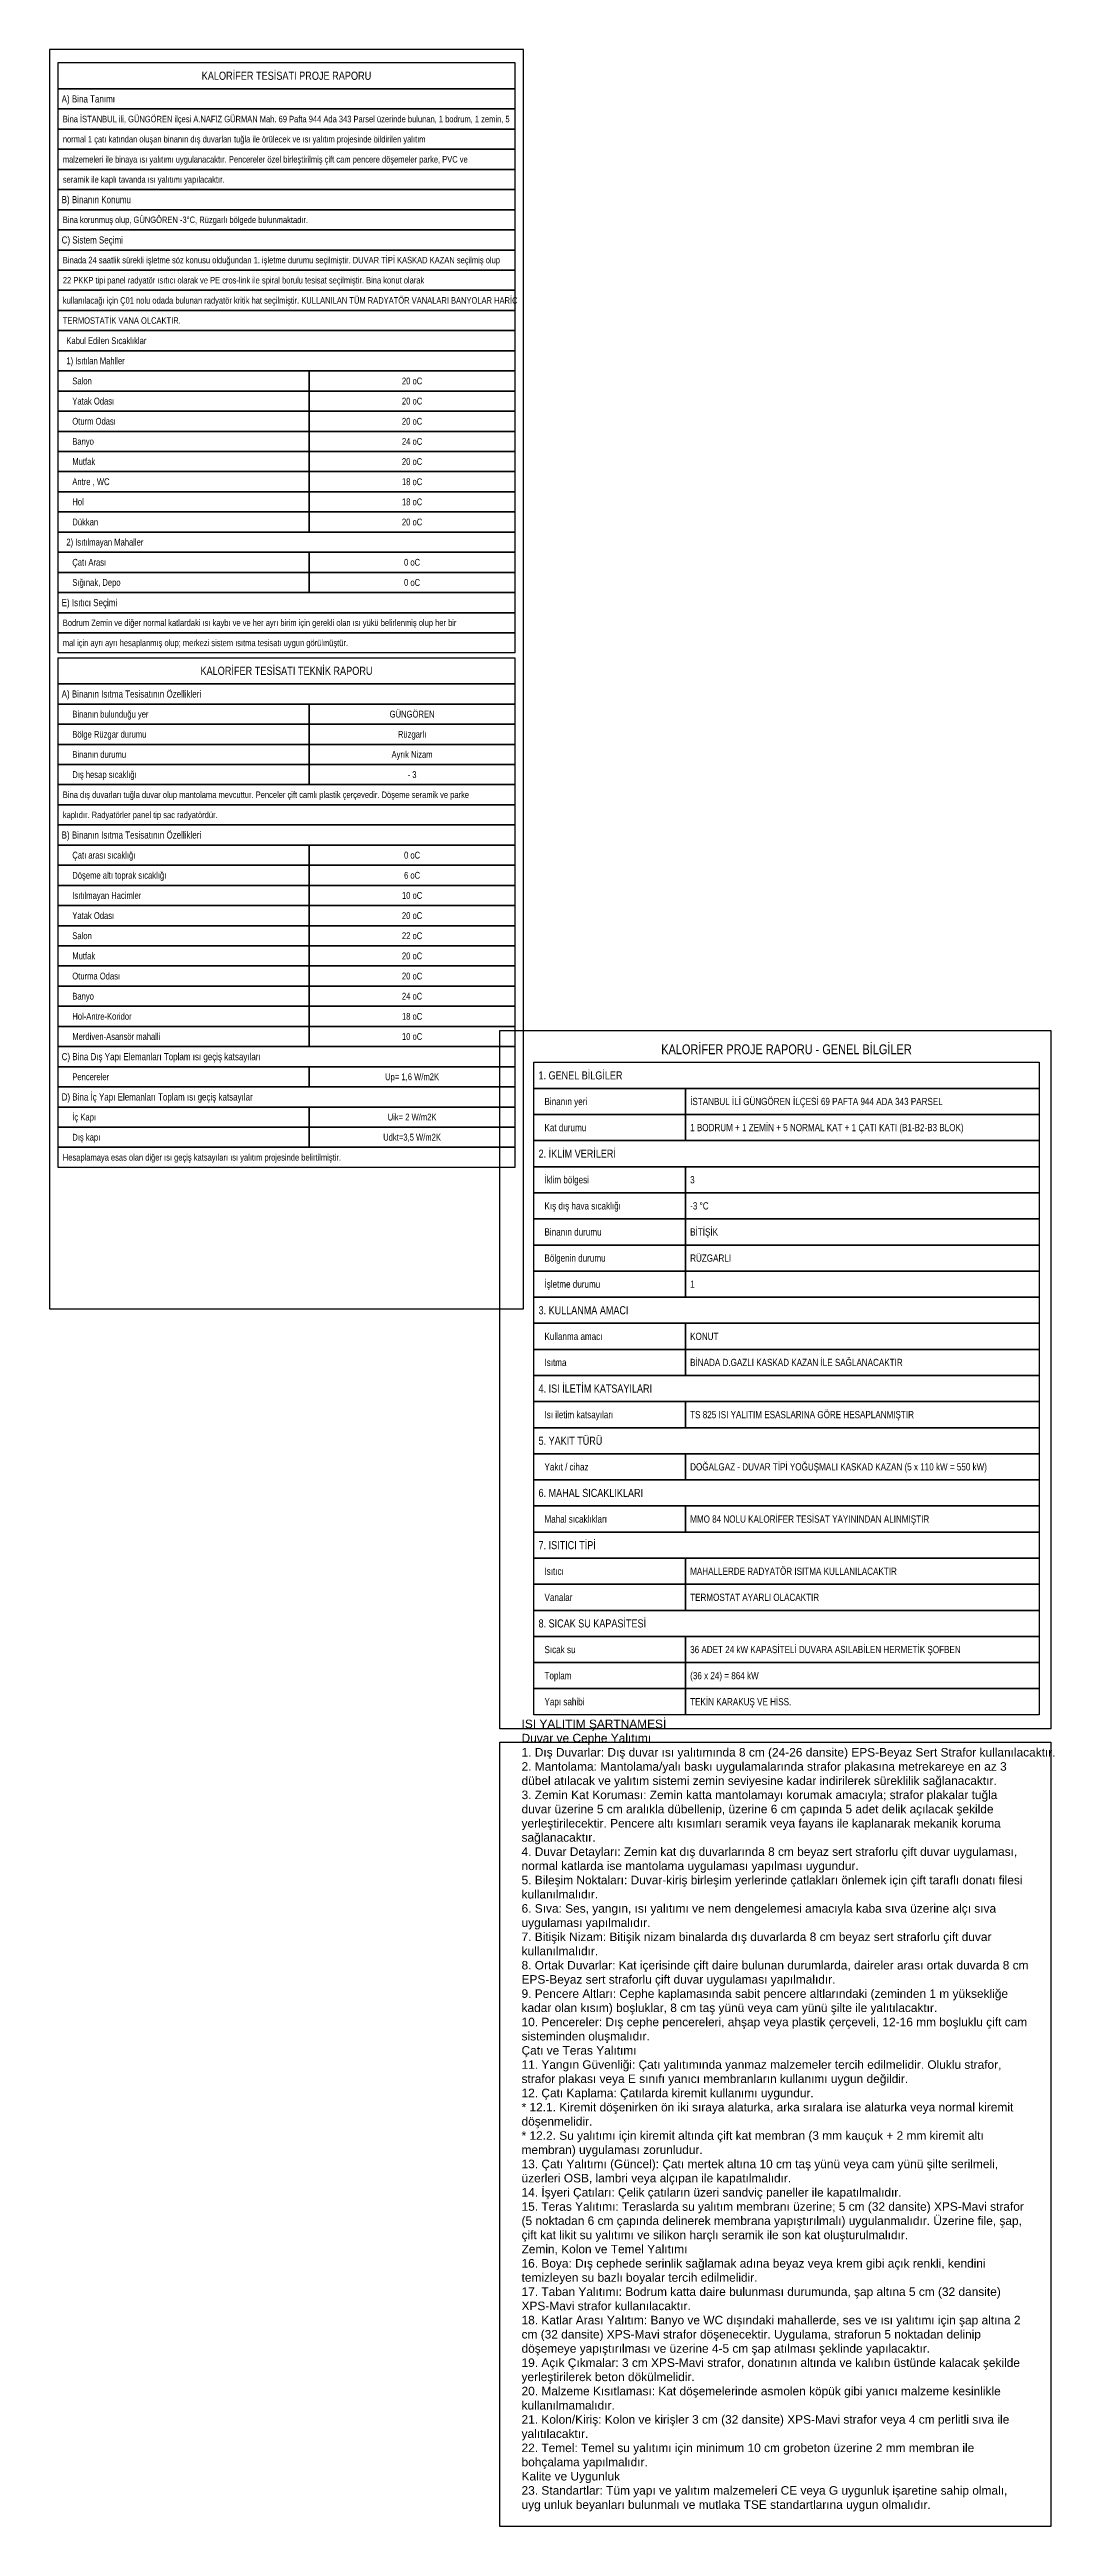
# Model space of a CAD drawing. Header units: centimetres. Extents: x 344223 to 349586, y -495227 to -491047.
# Drawn here: x 344223 to 345919, y -495227 to -491047 of the extents above; entities that cross this region are included whole.
import ezdxf
from ezdxf.enums import TextEntityAlignment as Align

# ---------------------------------------------------------------- set-up
doc = ezdxf.new("R2010")
doc.units = ezdxf.units.CM
for name, color, linetype in [('ROTAS-HESAP-CERCEVE', 8, 'Continuous'), ('ROTAS-HESAP-CIZGI', 1, 'Continuous'), ('ROTAS-HESAP-YAZI', 7, 'Continuous')]:
    doc.layers.add(name, color=color, linetype=linetype)
doc.styles.add('ARİAL', font='arial.ttf')

msp = doc.modelspace()

# ---------------------------------------------------------------- texts
at = {"layer": 'ROTAS-HESAP-YAZI', "style": 'ARİAL', "width": 0.8}
for s, height, p in [('KALORİFER TESİSATI PROJE RAPORU', 13.8, (344622.5, -491091.1)), ('20 oC', 11.5, (344834.525, -491606.2)), ('20 oC', 11.5, (344834.525, -491640.2)), ('20 oC', 11.5, (344834.525, -491674.2)), ('24 oC', 11.5, (344834.525, -491708.2)), ('20 oC', 11.5, (344834.525, -491742.2)), ('18 oC', 11.5, (344834.525, -491776.2)), ('20 oC', 11.5, (344834.525, -491844.2)), ('18 oC', 11.5, (344834.525, -491810.2)), ('0 oC', 11.5, (344834.525, -491912.2)), ('0 oC', 11.5, (344834.525, -491946.2)), ('KALORİFER TESİSATI TEKNİK RAPORU', 13.8, (344622.5, -492095.3)), ('GÜNGÖREN', 11.5, (344834.525, -492168.4)), ('Rüzgarlı', 11.5, (344834.525, -492202.4)), ('Ayrık Nizam', 11.5, (344834.525, -492236.4)), ('- 3', 11.5, (344834.525, -492270.4)), ('0 oC', 11.5, (344834.525, -492406.4)), ('10 oC', 11.5, (344834.525, -492474.4)), ('6 oC', 11.5, (344834.525, -492440.4)), ('20 oC', 11.5, (344834.525, -492508.4)), ('22 oC', 11.5, (344834.525, -492542.4)), ('20 oC', 11.5, (344834.525, -492576.4)), ('20 oC', 11.5, (344834.525, -492610.4)), ('24 oC', 11.5, (344834.525, -492644.4)), ('18 oC', 11.5, (344834.525, -492678.4)), ('10 oC', 11.5, (344834.525, -492712.4)), ('KALORİFER PROJE RAPORU - GENEL BİLGİLER', 16.5255, (345466.5, -492734)), ('Up= 1,6 W/m2K', 11.5, (344834.525, -492780.4)), ('Uik= 2 W/m2K', 11.5, (344834.525, -492848.4)), ('Udkt=3,5 W/m2K', 11.5, (344834.525, -492882.4))]:
    msp.add_text(s, height=height, dxfattribs=at).set_placement(p, align=Align.MIDDLE_CENTER)
for s, height, p in [('A) Bina Tanımı', 12.075, (344243, -491130.2)), ('Bina İSTANBUL ili, GÜNGÖREN ilçesi A.NAFIZ GÜRMAN Mah. 69 Pafta 944 Ada 343 Parsel üzerinde bulunan, 1 bodrum, 1 zemin, 5', 10.925, (344245, -491164.2)), ('normal 1 çatı katından oluşan binanın dış duvarları tuğla ile örülecek ve ısı yalıtım projesinde bildirilen yalıtım', 10.925, (344245, -491198.2)), ('malzemeleri ile binaya ısı yalıtımı uygulanacaktır. Pencereler özel birleştirilmiş çift cam pencere döşemeler parke, PVC ve', 10.925, (344245, -491232.2)), ('B) Binanın Konumu', 12.075, (344243, -491300.2)), ('seramik ile kaplı tavanda ısı yalıtımı yapılacaktır.', 10.925, (344245, -491266.2)), ('Bina korunmuş olup, GÜNGÖREN -3°C, Rüzgarlı bölgede bulunmaktadır.', 10.925, (344245, -491334.2)), ('C) Sistem Seçimi', 12.075, (344243, -491368.2)), ('Binada 24 saatlik sürekli işletme söz konusu olduğundan 1. işletme durumu seçilmiştir. DUVAR TİPİ KASKAD KAZAN seçilmiş olup', 10.925, (344245, -491402.2)), ('22 PKKP tipi panel radyatör ısıtıcı olarak ve PE cros-link ile spiral borulu tesisat seçilmiştir. Bina konut olarak', 10.925, (344245, -491436.2)), ('kullanılacağı için Ç01 nolu odada bulunan radyatör kritik hat seçilmiştir. KULLANILAN TÜM RADYATÖR VANALARI BANYOLAR HARİÇ', 10.925, (344245, -491470.2)), ('TERMOSTATİK VANA OLCAKTIR.', 10.925, (344245, -491504.2)), ('Kabul Edilen Sıcaklıklar', 11.5, (344251, -491538.2)), ('1) Isıtılan Mahller', 11.5, (344251, -491572.2)), ('Yatak Odası', 11.5, (344261, -491640.2)), ('Salon', 11.5, (344261, -491606.2)), ('Oturm Odası', 11.5, (344261, -491674.2)), ('Banyo', 11.5, (344261, -491708.2)), ('Mutfak', 11.5, (344261, -491742.2)), ('Antre , WC', 11.5, (344261, -491776.2)), ('Hol', 11.5, (344261, -491810.2)), ('Dükkan', 11.5, (344261, -491844.2)), ('2) Isıtılmayan Mahaller', 11.5, (344251, -491878.2)), ('Çatı Arası', 11.5, (344261, -491912.2)), ('Sığınak, Depo', 11.5, (344261, -491946.2)), ('E) Isıtıcı Seçimi', 12.075, (344243, -491980.2)), ('Bodrum Zemin ve diğer normal katlardaki ısı kaybı ve ve her ayrı birim için gerekli olan ısı yükü belirlenmiş olup her bir', 10.925, (344245, -492014.2)), ('mal için ayrı ayrı hesaplanmış olup; merkezi sistem ısıtma tesisatı uygun görülmüştür.', 10.925, (344245, -492048.2)), ('A) Binanın Isıtma Tesisatının Özellikleri', 12.075, (344243, -492134.4)), ('Binanın bulunduğu yer', 11.5, (344261, -492168.4)), ('Bölge Rüzgar durumu', 11.5, (344261, -492202.4)), ('Binanın durumu', 11.5, (344261, -492236.4)), ('Bina dış duvarları tuğla duvar olup mantolama mevcuttur. Penceler çift camlı plastik çerçevedir. Döşeme seramik ve parke', 10.925, (344245, -492304.4)), ('Dış hesap sıcaklığı', 11.5, (344261, -492270.4)), ('kaplıdır. Radyatörler panel tip sac radyatördür.', 10.925, (344245, -492338.4)), ('B) Binanın Isıtma Tesisatının Özellikleri', 12.075, (344243, -492372.4)), ('Çatı arası sıcaklığı', 11.5, (344261, -492406.4)), ('Döşeme altı toprak sıcaklığı', 11.5, (344261, -492440.4)), ('Isıtılmayan Hacimler', 11.5, (344261, -492474.4)), ('Yatak Odası', 11.5, (344261, -492508.4)), ('Salon', 11.5, (344261, -492542.4)), ('Mutfak', 11.5, (344261, -492576.4)), ('Oturma Odası', 11.5, (344261, -492610.4)), ('Banyo', 11.5, (344261, -492644.4)), ('Hol-Antre-Koridor', 11.5, (344261, -492678.4)), ('Merdiven-Asansör mahalli', 11.5, (344261, -492712.4)), ('C) Bina Dış Yapı Elemanları Toplam ısı geçiş katsayıları', 12.075, (344243, -492746.4)), ('D) Bina İç Yapı Elemanları Toplam ısı geçiş katsayılar', 12.075, (344243, -492814.4)), ('Pencereler', 11.5, (344261, -492780.4)), ('1. GENEL BİLGİLER', 13.6515, (345048, -492778.02)), ('İç Kapı', 11.5, (344261, -492848.4)), ('Binanın yeri', 12.2145, (345058, -492822.06)), ('İSTANBUL İLİ GÜNGÖREN İLÇESİ 69 PAFTA 944 ADA 343 PARSEL', 12.2145, (345303.9, -492822.06)), ('Dış kapı', 11.5, (344261, -492882.4)), ('Kat durumu', 12.2145, (345058, -492866.1)), ('1 BODRUM + 1 ZEMİN + 5 NORMAL KAT + 1 ÇATI KATI (B1-B2-B3 BLOK)', 12.2145, (345303.9, -492866.1)), ('Hesaplamaya esas olan diğer ısı geçiş katsayıları ısı yalıtım projesinde belirtilmiştir.', 10.925, (344245, -492916.4)), ('2. İKLİM VERİLERİ', 13.6515, (345048, -492910.14)), ('İklim bölgesi', 12.2145, (345058, -492954.18)), ('3', 12.214, (345303.9, -492954.18)), ('Kış dış hava sıcaklığı', 12.2145, (345058, -492998.22)), ('-3 °C', 12.2145, (345303.9, -492998.22)), ('Binanın durumu', 12.2145, (345058, -493042.26)), ('BİTİŞİK', 12.2145, (345303.9, -493042.26)), ('Bölgenin durumu', 12.2145, (345058, -493086.3)), ('RÜZGARLI', 12.2145, (345303.9, -493086.3)), ('İşletme durumu', 12.2145, (345058, -493130.34)), ('1', 12.214, (345303.9, -493130.34)), ('3. KULLANMA AMACI', 13.6515, (345048, -493174.38)), ('Kullanma amacı', 12.2145, (345058, -493218.42)), ('KONUT', 12.2145, (345303.9, -493218.42)), ('Isıtma', 12.2145, (345058, -493262.46)), ('BİNADA D.GAZLI KASKAD KAZAN İLE SAĞLANACAKTIR', 12.2145, (345303.9, -493262.46)), ('4. ISI İLETİM KATSAYILARI', 13.6515, (345048, -493306.5)), ('Isı iletim katsayıları', 12.2145, (345058, -493350.54)), ('TS 825 ISI YALITIM ESASLARINA GÖRE HESAPLANMIŞTIR', 12.2145, (345303.9, -493350.54)), ('5. YAKIT TÜRÜ', 13.6515, (345048, -493394.58)), ('Yakıt / cihaz', 12.2145, (345058, -493438.62)), ('DOĞALGAZ - DUVAR TİPİ YOĞUŞMALI KASKAD KAZAN (5 x 110 kW = 550 kW)', 12.2145, (345303.9, -493438.62)), ('6. MAHAL SICAKLIKLARI', 13.6515, (345048, -493482.66)), ('Mahal sıcaklıkları', 12.2145, (345058, -493526.7)), ('MMO 84 NOLU KALORİFER TESİSAT YAYININDAN ALINMIŞTIR', 12.2145, (345303.9, -493526.7)), ('7. ISITICI TİPİ', 13.6515, (345048, -493570.74)), ('Isıtıcı', 12.2145, (345058, -493614.78)), ('MAHALLERDE RADYATÖR ISITMA KULLANILACAKTIR', 12.2145, (345303.9, -493614.78)), ('Vanalar', 12.2145, (345058, -493658.82)), ('TERMOSTAT AYARLI OLACAKTIR', 12.2145, (345303.9, -493658.82)), ('8. SICAK SU KAPASİTESİ', 13.6515, (345048, -493702.86)), ('Sıcak su', 12.2145, (345058, -493746.9)), ('36 ADET 24 kW KAPASİTELİ DUVARA ASILABİLEN HERMETİK ŞOFBEN', 12.2145, (345303.9, -493746.9)), ('Toplam', 12.2145, (345058, -493790.94)), ('(36 x 24) = 864 kW', 12.2145, (345303.9, -493790.94)), ('Yapı sahibi', 12.2145, (345058, -493834.98)), ('TEKİN KARAKUŞ VE HİSS.', 12.2145, (345303.9, -493834.98))]:
    msp.add_text(s, height=height, dxfattribs=at).set_placement(p, align=Align.MIDDLE_LEFT)
at = {"layer": 'ROTAS-HESAP-YAZI', "linetype": 'Continuous', "insert": (345019.3, -495201.426), "char_height": 14.37, "width": 854.01075, "attachment_point": 7, "style": 'ARİAL'}
msp.add_mtext('ISI YALITIM ŞARTNAMESİ\\PDuvar ve Cephe Yalıtımı\\P1. Dış Duvarlar: Dış duvar ısı yalıtımında 8 cm (24-26 dansite) EPS-Beyaz Sert Strafor kullanılacaktır.\\P2. Mantolama: Mantolama/yalı baskı uygulamalarında strafor plakasına metrekareye en az 3 dübel atılacak ve yalıtım sistemi zemin seviyesine kadar indirilerek süreklilik sağlanacaktır.\\P3. Zemin Kat Koruması: Zemin katta mantolamayı korumak amacıyla; strafor plakalar tuğla duvar üzerine 5 cm aralıkla dübellenip, üzerine 6 cm çapında 5 adet delik açılacak şekilde yerleştirilecektir. Pencere altı kısımları seramik veya fayans ile kaplanarak mekanik koruma sağlanacaktır.\\P4. Duvar Detayları: Zemin kat dış duvarlarında 8 cm beyaz sert straforlu çift duvar uygulaması, normal katlarda ise mantolama uygulaması yapılması uygundur.\\P5. Bileşim Noktaları: Duvar-kiriş birleşim yerlerinde çatlakları önlemek için çift taraflı donatı filesi kullanılmalıdır.\\P6. Sıva: Ses, yangın, ısı yalıtımı ve nem dengelemesi amacıyla kaba sıva üzerine alçı sıva uygulaması yapılmalıdır.\\P7. Bitişik Nizam: Bitişik nizam binalarda dış duvarlarda 8 cm beyaz sert straforlu çift duvar kullanılmalıdır.\\P8. Ortak Duvarlar: Kat içerisinde çift daire bulunan durumlarda, daireler arası ortak duvarda 8 cm EPS-Beyaz sert straforlu çift duvar uygulaması yapılmalıdır.\\P9. Pencere Altları: Cephe kaplamasında sabit pencere altlarındaki (zeminden 1 m yüksekliğe kadar olan kısım) boşluklar, 8 cm taş yünü veya cam yünü şilte ile yalıtılacaktır.\\P10. Pencereler: Dış cephe pencereleri, ahşap veya plastik çerçeveli, 12-16 mm boşluklu çift cam sisteminden oluşmalıdır.\\PÇatı ve Teras Yalıtımı\\P11. Yangın Güvenliği: Çatı yalıtımında yanmaz malzemeler tercih edilmelidir. Oluklu strafor, strafor plakası veya E sınıfı yanıcı membranların kullanımı uygun değildir.\\P12. Çatı Kaplama: Çatılarda kiremit kullanımı uygundur.\\P* 12.1. Kiremit döşenirken ön iki sıraya alaturka, arka sıralara ise alaturka veya normal kiremit döşenmelidir.\\P* 12.2. Su yalıtımı için kiremit altında çift kat membran (3 mm kauçuk + 2 mm kiremit altı membran) uygulaması zorunludur.\\P13. Çatı Yalıtımı (Güncel): Çatı mertek altına 10 cm taş yünü veya cam yünü şilte serilmeli, üzerleri OSB, lambri veya alçıpan ile kapatılmalıdır.\\P14. İşyeri Çatıları: Çelik çatıların üzeri sandviç paneller ile kapatılmalıdır.\\P15. Teras Yalıtımı: Teraslarda su yalıtım membranı üzerine; 5 cm (32 dansite) XPS-Mavi strafor (5 noktadan 6 cm çapında delinerek membrana yapıştırılmalı) uygulanmalıdır. Üzerine file, şap, çift kat likit su yalıtımı ve silikon harçlı seramik ile son kat oluşturulmalıdır.\\PZemin, Kolon ve Temel Yalıtımı\\P16. Boya: Dış cephede serinlik sağlamak adına beyaz veya krem gibi açık renkli, kendini temizleyen su bazlı boyalar tercih edilmelidir.\\P17. Taban Yalıtımı: Bodrum katta daire bulunması durumunda, şap altına 5 cm (32 dansite) XPS-Mavi strafor kullanılacaktır.\\P18. Katlar Arası Yalıtım: Banyo ve WC dışındaki mahallerde, ses ve ısı yalıtımı için şap altına 2 cm (32 dansite) XPS-Mavi strafor döşenecektir. Uygulama, straforun 5 noktadan delinip döşemeye yapıştırılması ve üzerine 4-5 cm şap atılması şeklinde yapılacaktır.\\P19. Açık Çıkmalar: 3 cm XPS-Mavi strafor, donatının altında ve kalıbın üstünde kalacak şekilde yerleştirilerek beton dökülmelidir.\\P20. Malzeme Kısıtlaması: Kat döşemelerinde asmolen köpük gibi yanıcı malzeme kesinlikle kullanılmamalıdır.\\P21. Kolon/Kiriş: Kolon ve kirişler 3 cm (32 dansite) XPS-Mavi strafor veya 4 cm perlitli sıva ile yalıtılacaktır.\\P22. Temel: Temel su yalıtımı için minimum 10 cm grobeton üzerine 2 mm membran ile bohçalama yapılmalıdır.\\PKalite ve Uygunluk\\P23. Standartlar: Tüm yapı ve yalıtım malzemeleri CE veya G uygunluk işaretine sahip olmalı, uyg unluk beyanları bulunmalı ve mutlaka TSE standartlarına uygun olmalıdır.', dxfattribs=at)

# ---------------------------------------------------------------- linework, layer by layer
at = {"layer": 'ROTAS-HESAP-CERCEVE'}
for points in [[(344222.542, -493171.713), (345022.38, -493171.713), (345022.38, -491046.898), (344222.542, -491046.898)], [(344982.491, -493903.529), (345912.588, -493903.529), (345912.588, -495226.767), (344982.491, -495226.767)]]:
    msp.add_lwpolyline(points, close=True, dxfattribs=at)
at = {"layer": 'ROTAS-HESAP-CERCEVE', "linetype": 'Continuous'}
msp.add_lwpolyline([(344982.491, -492702.014), (345912.588, -492702.014), (345912.588, -493880.84), (344982.491, -493880.84)], close=True, dxfattribs=at)
at = {"layer": 'ROTAS-HESAP-CIZGI'}
for points in [[(344237, -491069), (345008, -491069), (345008, -491113.2), (344237, -491113.2)], [(344237, -491113.2), (345008, -491113.2), (345008, -491147.2), (344237, -491147.2)], [(344237, -491147.2), (345008, -491147.2), (345008, -491181.2), (344237, -491181.2)], [(344237, -491181.2), (345008, -491181.2), (345008, -491215.2), (344237, -491215.2)], [(344237, -491215.2), (345008, -491215.2), (345008, -491249.2), (344237, -491249.2)], [(344237, -491249.2), (345008, -491249.2), (345008, -491283.2), (344237, -491283.2)], [(344237, -491283.2), (345008, -491283.2), (345008, -491317.2), (344237, -491317.2)], [(344237, -491317.2), (345008, -491317.2), (345008, -491351.2), (344237, -491351.2)], [(344237, -491351.2), (345008, -491351.2), (345008, -491385.2), (344237, -491385.2)], [(344237, -491385.2), (345008, -491385.2), (345008, -491419.2), (344237, -491419.2)], [(344237, -491419.2), (345008, -491419.2), (345008, -491453.2), (344237, -491453.2)], [(344237, -491453.2), (345008, -491453.2), (345008, -491487.2), (344237, -491487.2)], [(344237, -491487.2), (345008, -491487.2), (345008, -491521.2), (344237, -491521.2)], [(344237, -491521.2), (345008, -491521.2), (345008, -491555.2), (344237, -491555.2)], [(344237, -491555.2), (345008, -491555.2), (345008, -491589.2), (344237, -491589.2)], [(344237, -491589.2), (344661.05, -491589.2), (344661.05, -491623.2), (344237, -491623.2)], [(344661.05, -491589.2), (345008, -491589.2), (345008, -491623.2), (344661.05, -491623.2)], [(344237, -491623.2), (344661.05, -491623.2), (344661.05, -491657.2), (344237, -491657.2)], [(344661.05, -491623.2), (345008, -491623.2), (345008, -491657.2), (344661.05, -491657.2)], [(344237, -491657.2), (344661.05, -491657.2), (344661.05, -491691.2), (344237, -491691.2)], [(344661.05, -491657.2), (345008, -491657.2), (345008, -491691.2), (344661.05, -491691.2)], [(344237, -491691.2), (344661.05, -491691.2), (344661.05, -491725.2), (344237, -491725.2)], [(344661.05, -491691.2), (345008, -491691.2), (345008, -491725.2), (344661.05, -491725.2)], [(344237, -491725.2), (344661.05, -491725.2), (344661.05, -491759.2), (344237, -491759.2)], [(344237, -491759.2), (344661.05, -491759.2), (344661.05, -491793.2), (344237, -491793.2)], [(344661.05, -491725.2), (345008, -491725.2), (345008, -491759.2), (344661.05, -491759.2)], [(344661.05, -491759.2), (345008, -491759.2), (345008, -491793.2), (344661.05, -491793.2)], [(344237, -491793.2), (344661.05, -491793.2), (344661.05, -491827.2), (344237, -491827.2)], [(344661.05, -491793.2), (345008, -491793.2), (345008, -491827.2), (344661.05, -491827.2)], [(344237, -491827.2), (344661.05, -491827.2), (344661.05, -491861.2), (344237, -491861.2)], [(344661.05, -491827.2), (345008, -491827.2), (345008, -491861.2), (344661.05, -491861.2)], [(344237, -491861.2), (345008, -491861.2), (345008, -491895.2), (344237, -491895.2)], [(344237, -491895.2), (344661.05, -491895.2), (344661.05, -491929.2), (344237, -491929.2)], [(344661.05, -491895.2), (345008, -491895.2), (345008, -491929.2), (344661.05, -491929.2)], [(344237, -491929.2), (344661.05, -491929.2), (344661.05, -491963.2), (344237, -491963.2)], [(344237, -491963.2), (345008, -491963.2), (345008, -491997.2), (344237, -491997.2)], [(344661.05, -491929.2), (345008, -491929.2), (345008, -491963.2), (344661.05, -491963.2)], [(344237, -491997.2), (345008, -491997.2), (345008, -492031.2), (344237, -492031.2)], [(344237, -492031.2), (345008, -492031.2), (345008, -492065.2), (344237, -492065.2)], [(344237, -492073.2), (345008, -492073.2), (345008, -492117.4), (344237, -492117.4)], [(344237, -492117.4), (345008, -492117.4), (345008, -492151.4), (344237, -492151.4)], [(344237, -492151.4), (344661.05, -492151.4), (344661.05, -492185.4), (344237, -492185.4)], [(344661.05, -492151.4), (345008, -492151.4), (345008, -492185.4), (344661.05, -492185.4)], [(344237, -492185.4), (344661.05, -492185.4), (344661.05, -492219.4), (344237, -492219.4)], [(344237, -492219.4), (344661.05, -492219.4), (344661.05, -492253.4), (344237, -492253.4)], [(344661.05, -492185.4), (345008, -492185.4), (345008, -492219.4), (344661.05, -492219.4)], [(344661.05, -492219.4), (345008, -492219.4), (345008, -492253.4), (344661.05, -492253.4)], [(344237, -492253.4), (344661.05, -492253.4), (344661.05, -492287.4), (344237, -492287.4)], [(344661.05, -492253.4), (345008, -492253.4), (345008, -492287.4), (344661.05, -492287.4)], [(344237, -492287.4), (345008, -492287.4), (345008, -492321.4), (344237, -492321.4)], [(344237, -492321.4), (345008, -492321.4), (345008, -492355.4), (344237, -492355.4)], [(344237, -492355.4), (345008, -492355.4), (345008, -492389.4), (344237, -492389.4)], [(344237, -492389.4), (344661.05, -492389.4), (344661.05, -492423.4), (344237, -492423.4)], [(344237, -492423.4), (344661.05, -492423.4), (344661.05, -492457.4), (344237, -492457.4)], [(344661.05, -492389.4), (345008, -492389.4), (345008, -492423.4), (344661.05, -492423.4)], [(344661.05, -492423.4), (345008, -492423.4), (345008, -492457.4), (344661.05, -492457.4)], [(344237, -492457.4), (344661.05, -492457.4), (344661.05, -492491.4), (344237, -492491.4)], [(344661.05, -492457.4), (345008, -492457.4), (345008, -492491.4), (344661.05, -492491.4)], [(344237, -492491.4), (344661.05, -492491.4), (344661.05, -492525.4), (344237, -492525.4)], [(344661.05, -492491.4), (345008, -492491.4), (345008, -492525.4), (344661.05, -492525.4)], [(344237, -492525.4), (344661.05, -492525.4), (344661.05, -492559.4), (344237, -492559.4)], [(344661.05, -492525.4), (345008, -492525.4), (345008, -492559.4), (344661.05, -492559.4)], [(344237, -492559.4), (344661.05, -492559.4), (344661.05, -492593.4), (344237, -492593.4)], [(344237, -492593.4), (344661.05, -492593.4), (344661.05, -492627.4), (344237, -492627.4)], [(344661.05, -492559.4), (345008, -492559.4), (345008, -492593.4), (344661.05, -492593.4)], [(344661.05, -492593.4), (345008, -492593.4), (345008, -492627.4), (344661.05, -492627.4)], [(344237, -492627.4), (344661.05, -492627.4), (344661.05, -492661.4), (344237, -492661.4)], [(344661.05, -492627.4), (345008, -492627.4), (345008, -492661.4), (344661.05, -492661.4)], [(344237, -492661.4), (344661.05, -492661.4), (344661.05, -492695.4), (344237, -492695.4)], [(344661.05, -492661.4), (345008, -492661.4), (345008, -492695.4), (344661.05, -492695.4)], [(344237, -492695.4), (344661.05, -492695.4), (344661.05, -492729.4), (344237, -492729.4)], [(344661.05, -492695.4), (345008, -492695.4), (345008, -492729.4), (344661.05, -492729.4)], [(344237, -492729.4), (345008, -492729.4), (345008, -492763.4), (344237, -492763.4)], [(344237, -492763.4), (344661.05, -492763.4), (344661.05, -492797.4), (344237, -492797.4)], [(344661.05, -492763.4), (345008, -492763.4), (345008, -492797.4), (344661.05, -492797.4)], [(345040, -492756), (345893, -492756), (345893, -492800.04), (345040, -492800.04)], [(344237, -492797.4), (345008, -492797.4), (345008, -492831.4), (344237, -492831.4)], [(345040, -492800.04), (345295.9, -492800.04), (345295.9, -492844.08), (345040, -492844.08)], [(345295.9, -492800.04), (345893, -492800.04), (345893, -492844.08), (345295.9, -492844.08)], [(344237, -492831.4), (344661.05, -492831.4), (344661.05, -492865.4), (344237, -492865.4)], [(344661.05, -492831.4), (345008, -492831.4), (345008, -492865.4), (344661.05, -492865.4)], [(345040, -492844.08), (345295.9, -492844.08), (345295.9, -492888.12), (345040, -492888.12)], [(345295.9, -492844.08), (345893, -492844.08), (345893, -492888.12), (345295.9, -492888.12)], [(344237, -492865.4), (344661.05, -492865.4), (344661.05, -492899.4), (344237, -492899.4)], [(344661.05, -492865.4), (345008, -492865.4), (345008, -492899.4), (344661.05, -492899.4)], [(345040, -492888.12), (345893, -492888.12), (345893, -492932.16), (345040, -492932.16)], [(344237, -492899.4), (345008, -492899.4), (345008, -492933.4), (344237, -492933.4)], [(345040, -492932.16), (345295.9, -492932.16), (345295.9, -492976.2), (345040, -492976.2)], [(345295.9, -492932.16), (345893, -492932.16), (345893, -492976.2), (345295.9, -492976.2)], [(345040, -492976.2), (345295.9, -492976.2), (345295.9, -493020.24), (345040, -493020.24)], [(345295.9, -492976.2), (345893, -492976.2), (345893, -493020.24), (345295.9, -493020.24)], [(345040, -493020.24), (345295.9, -493020.24), (345295.9, -493064.28), (345040, -493064.28)], [(345295.9, -493020.24), (345893, -493020.24), (345893, -493064.28), (345295.9, -493064.28)], [(345040, -493064.28), (345295.9, -493064.28), (345295.9, -493108.32), (345040, -493108.32)], [(345295.9, -493064.28), (345893, -493064.28), (345893, -493108.32), (345295.9, -493108.32)], [(345040, -493108.32), (345295.9, -493108.32), (345295.9, -493152.36), (345040, -493152.36)], [(345295.9, -493108.32), (345893, -493108.32), (345893, -493152.36), (345295.9, -493152.36)], [(345040, -493152.36), (345893, -493152.36), (345893, -493196.4), (345040, -493196.4)], [(345040, -493196.4), (345295.9, -493196.4), (345295.9, -493240.44), (345040, -493240.44)], [(345295.9, -493196.4), (345893, -493196.4), (345893, -493240.44), (345295.9, -493240.44)], [(345040, -493240.44), (345295.9, -493240.44), (345295.9, -493284.48), (345040, -493284.48)], [(345295.9, -493240.44), (345893, -493240.44), (345893, -493284.48), (345295.9, -493284.48)], [(345040, -493284.48), (345893, -493284.48), (345893, -493328.52), (345040, -493328.52)], [(345040, -493328.52), (345295.9, -493328.52), (345295.9, -493372.56), (345040, -493372.56)], [(345295.9, -493328.52), (345893, -493328.52), (345893, -493372.56), (345295.9, -493372.56)], [(345040, -493372.56), (345893, -493372.56), (345893, -493416.6), (345040, -493416.6)], [(345040, -493416.6), (345295.9, -493416.6), (345295.9, -493460.64), (345040, -493460.64)], [(345295.9, -493416.6), (345893, -493416.6), (345893, -493460.64), (345295.9, -493460.64)], [(345040, -493460.64), (345893, -493460.64), (345893, -493504.68), (345040, -493504.68)], [(345040, -493504.68), (345295.9, -493504.68), (345295.9, -493548.72), (345040, -493548.72)], [(345295.9, -493504.68), (345893, -493504.68), (345893, -493548.72), (345295.9, -493548.72)], [(345040, -493548.72), (345893, -493548.72), (345893, -493592.76), (345040, -493592.76)], [(345040, -493592.76), (345295.9, -493592.76), (345295.9, -493636.8), (345040, -493636.8)], [(345295.9, -493592.76), (345893, -493592.76), (345893, -493636.8), (345295.9, -493636.8)], [(345040, -493636.8), (345295.9, -493636.8), (345295.9, -493680.84), (345040, -493680.84)], [(345295.9, -493636.8), (345893, -493636.8), (345893, -493680.84), (345295.9, -493680.84)], [(345040, -493680.84), (345893, -493680.84), (345893, -493724.88), (345040, -493724.88)], [(345040, -493724.88), (345295.9, -493724.88), (345295.9, -493768.92), (345040, -493768.92)], [(345295.9, -493724.88), (345893, -493724.88), (345893, -493768.92), (345295.9, -493768.92)], [(345040, -493768.92), (345295.9, -493768.92), (345295.9, -493812.96), (345040, -493812.96)], [(345295.9, -493768.92), (345893, -493768.92), (345893, -493812.96), (345295.9, -493812.96)], [(345040, -493812.96), (345295.9, -493812.96), (345295.9, -493857), (345040, -493857)], [(345295.9, -493812.96), (345893, -493812.96), (345893, -493857), (345295.9, -493857)]]:
    msp.add_lwpolyline(points, close=True, dxfattribs=at)

msp.set_redraw_order([(e.dxf.handle, doc.entitydb.next_handle()) for e in msp.query("TEXT MTEXT ATTDEF DIMENSION ARC_DIMENSION")])  # texts and dimensions are drawn at this point

doc.saveas('drawing.dxf')
